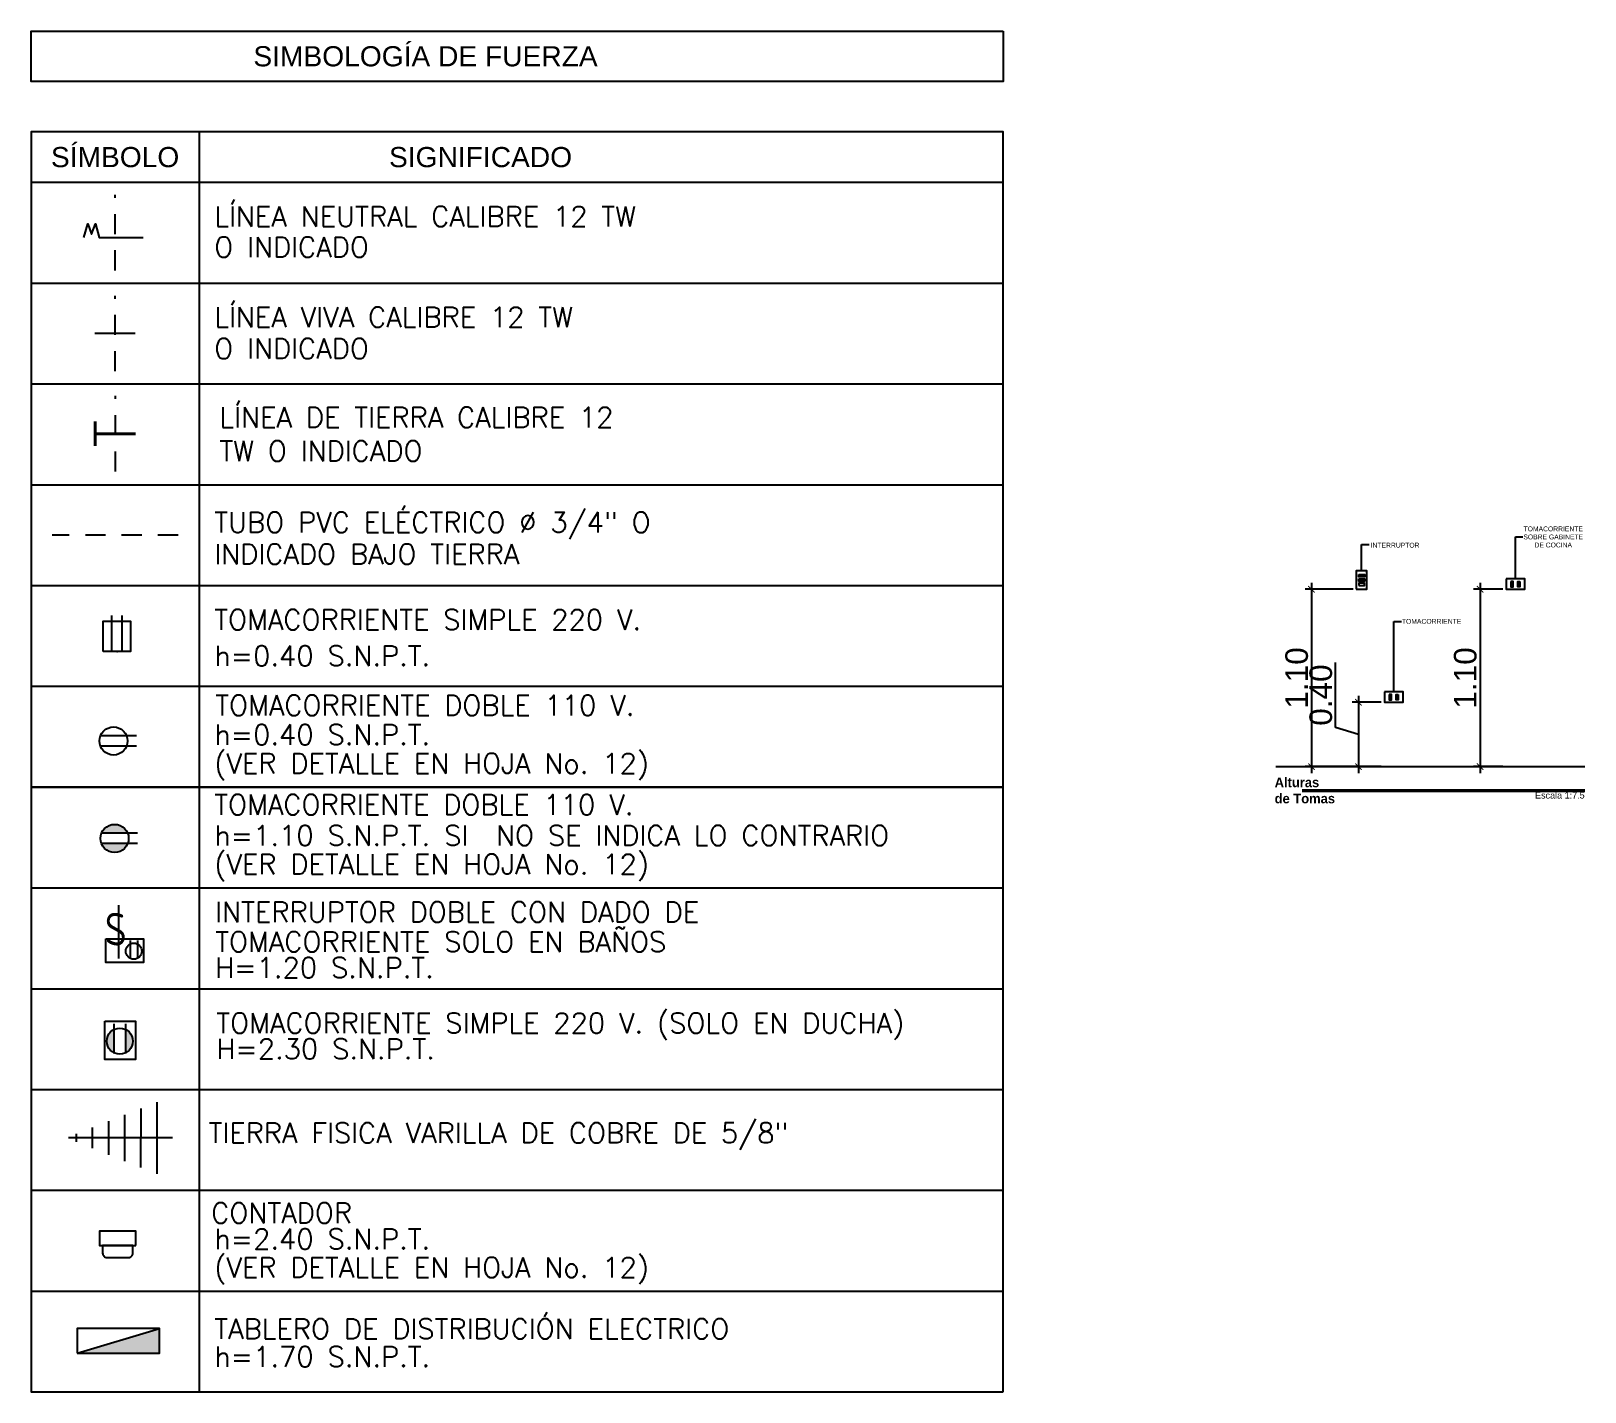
# Model space of a CAD drawing. Header units: inches. Extents: x -370 to 18, y -197 to 199.
# Drawn here: x -259.12 to -249.49, y -164.43 to -156 of the extents above; entities that cross this region are included whole.
import ezdxf
from ezdxf.enums import TextEntityAlignment as Align

# ---------------------------------------------------------------- set-up
doc = ezdxf.new("R2010")
doc.units = ezdxf.units.IN
doc.header["$MEASUREMENT"] = 0
doc.header["$PDMODE"] = 34
doc.header["$PDSIZE"] = 0.2
doc.linetypes.add('HIDDEN', pattern=[0.375, 0.25, -0.125])
doc.linetypes.add('HIDDEN2', pattern=[0.1875, 0.125, -0.0625])
for name, color, linetype in [('10_Fuerza', 2, 'Continuous'), ('iluminacion', 2, 'Continuous'), ('M', 7, 'Continuous'), ('PLUMBING', 2, 'Continuous'), ('Simbologia', 7, 'Continuous'), ('TEXTO', 2, 'Continuous'), ('Textos', 2, 'Continuous')]:
    doc.layers.add(name, color=color, linetype=linetype)
doc.styles.add('ARCHQUICK', font='ARCHQUIK.shx')
doc.styles.add('ARIAL', font='arial.ttf', dxfattribs={"height": 0.14})
doc.styles.add('ROMANS', font='romans.shx', dxfattribs={"width": 1.35})
doc.dimstyles.new('COTA-20', dxfattribs={"dimscale": 0.02, "dimtxt": 1, "dimasz": 2, "dimexe": 2, "dimexo": 1, "dimgap": 1, "dimtad": 1, "dimzin": 1, "dimdsep": 46, "dimtxsty": 'ARIAL', "dimblk": 'ARCHTICK', "dimcen": 2, "dimdle": 2, "dimclrd": 2, "dimclre": 1, "dimclrt": 2, "dimaunit": 1, "dimadec": 0, "dimazin": 0, "dimtfac": 1, "dimtofl": 0, "dimtmove": 1, "dimatfit": 3, "dimfxl": 1, "dimtvp": 1, "dimtolj": 1, "dimtzin": 1, "dimarcsym": 0})

msp = doc.modelspace()

# ---------------------------------------------------------------- texts
at = {"color": 2, "attachment_point": 5, "style": 'ARIAL'}
for s, insert, char_height in [('TOMACORRIENTE\\PSOBRE GABINETE \\PDE COCINA', (-249.68256, -159.1321), 0.03), ('INTERRUPTOR', (-250.66309, -159.18326), 0.03), ('\\A1;TOMACORRIENTE', (-250.43672, -159.65539), 0.03), ('\\pxql;{\\fEras Bold ITC|b0|i0|c0|p34;Alturas \\Pde Tomas}', (-251.22251, -160.7041), 0.06)]:
    msp.add_mtext(s, dxfattribs=dict(at, insert=insert, char_height=char_height))
at = {"color": 3, "insert": (-249.64162, -160.73409), "char_height": 0.04, "attachment_point": 5, "style": 'ARIAL'}
msp.add_mtext('Escala 1:7.5', dxfattribs=at)
at = {"layer": 'iluminacion', "color": 3, "linetype": 'Continuous', "ltscale": 0.06, "style": 'ROMANS'}
msp.add_text('T', height=0.25, rotation=90, dxfattribs=at).set_placement((-258.59612, -158.49194), align=Align.MIDDLE_CENTER)
at = {"layer": 'TEXTO', "color": 3, "style": 'ARCHQUICK'}
msp.add_text('S', height=0.2025, dxfattribs=at).set_placement((-258.66196, -161.66535, -1.4))
at = {"layer": 'Textos', "color": 3, "style": 'ARIAL'}
for s, p in [('SIMBOLOGÍA DE FUERZA', (-256.67368, -156.15171)), ('SÍMBOLO', (-258.59818, -156.77671)), ('SIGNIFICADO', (-256.33256, -156.77671))]:
    msp.add_text(s, height=0.125, dxfattribs=at).set_placement(p, align=Align.MIDDLE_CENTER)
at = {"layer": 'Textos', "color": 3, "style": 'ROMANS'}
for s, p in [('LÍNEA NEUTRAL CALIBRE 12 TW', (-257.9836, -157.20731)), ('O INDICADO', (-257.9836, -157.39748)), ('LÍNEA VIVA CALIBRE 12 TW', (-257.9836, -157.83162)), ('O INDICADO', (-257.9836, -158.02645)), ('LÍNEA DE TIERRA CALIBRE 12', (-257.95141, -158.45322)), ('TW O INDICADO', (-257.95141, -158.66117)), ('TUBO PVC ELÉCTRICO %%C 3/4" O', (-257.9836, -159.10375)), ('INDICADO BAJO TIERRA', (-257.9836, -159.30069)), ('TOMACORRIENTE SIMPLE 220 V.', (-257.9836, -159.70758)), ('h=0.40 S.N.P.T.', (-257.9836, -159.93131)), ('TOMACORRIENTE DOBLE 110 V.', (-257.97728, -160.23852)), ('h=0.40 S.N.P.T.', (-257.9836, -160.42013)), ('(VER DETALLE EN HOJA No. 12)', (-257.9836, -160.59859)), ('TOMACORRIENTE DOBLE 110 V.', (-257.9836, -160.8545)), ('h=1.10 S.N.P.T. SI  NO SE INDICA LO CONTRARIO', (-257.9836, -161.0456)), ('(VER DETALLE EN HOJA No. 12)', (-257.9836, -161.22359)), ('INTERRUPTOR DOBLE CON DADO DE', (-257.97767, -161.52028, -1.4)), ('TOMACORRIENTE SOLO EN BAÑOS', (-257.97767, -161.70451, -1.4)), ('H=1.20 S.N.P.T.', (-257.97767, -161.86456, -1.4)), ('TOMACORRIENTE SIMPLE 220 V. (SOLO EN DUCHA) ', (-257.97089, -162.20862, -1.4)), ('H=2.30 S.N.P.T.', (-257.97089, -162.36867, -1.4)), ('TIERRA FISICA VARILLA DE COBRE DE 5/8"', (-258.01905, -162.88946)), ('CONTADOR', (-258.00235, -163.38586)), ('h=2.40 S.N.P.T.', (-257.9836, -163.54698)), ('(VER DETALLE EN HOJA No. 12)', (-257.9836, -163.72359)), ('TABLERO DE DISTRIBUCIÓN ELECTRICO', (-257.9836, -164.10436)), ('h=1.70 S.N.P.T.', (-257.9836, -164.27685))]:
    msp.add_text(s, height=0.125, dxfattribs=at).set_placement(p)

# ---------------------------------------------------------------- blocks, each defined once
blk = doc.blocks.new('_ArchTick')
at = {"color": 0, "linetype": 'ByBlock', "const_width": 0.15}
blk.add_lwpolyline([(-0.5, -0.5), (0.5, 0.5)], dxfattribs=at)
blk = doc.blocks.new('*D696')
at = {"color": 2, "lineweight": -2, "transparency": 16777216}
for p, q in [((-251.0316, -160.314), (-251.0316, -159.9108)), ((-250.8901, -160.1167), (-250.8901, -160.5962)), ((-250.8901, -160.3564), (-251.0316, -160.314))]:
    blk.add_line(p, q, dxfattribs=at)
at = {"color": 1, "lineweight": -2, "transparency": 16777216}
for p, q in [((-250.7485, -160.1567), (-250.9301, -160.1567)), ((-250.7485, -160.5562), (-250.9301, -160.5562))]:
    blk.add_line(p, q, dxfattribs=at)
at = {"layer": 'DEFPOINTS', "color": 0, "transparency": 16777216}
for p in [(-250.7285, -160.1567), (-250.8901, -160.5562), (-250.7285, -160.5562)]:
    blk.add_point(p, dxfattribs=at)
at = {"color": 2, "lineweight": -2, "transparency": 16777216, "xscale": 0.04, "yscale": 0.04, "zscale": 0.04}
for p, rotation in [((-250.8901, -160.1567), 90), ((-250.8901, -160.5562), 270)]:
    blk.add_blockref('_ArchTick', p, dxfattribs=dict(at, rotation=rotation))
at = {"color": 2, "transparency": 16777216, "insert": (-251.1231, -160.1124), "char_height": 0.14, "attachment_point": 5, "rotation": 90, "style": 'ARIAL'}
blk.add_mtext('\\A1;0.40', dxfattribs=at)
blk = doc.blocks.new('*D697')
at = {"color": 2, "lineweight": -2, "transparency": 16777216}
blk.add_line((-250.136, -159.4162), (-250.136, -160.5962), dxfattribs=at)
at = {"color": 1, "lineweight": -2, "transparency": 16777216}
for p, q in [((-249.9943, -159.4562), (-250.176, -159.4562)), ((-249.9943, -160.5562), (-250.176, -160.5562))]:
    blk.add_line(p, q, dxfattribs=at)
at = {"layer": 'DEFPOINTS', "color": 0, "transparency": 16777216}
for p in [(-249.9743, -159.4562), (-250.136, -160.5562), (-249.9743, -160.5562)]:
    blk.add_point(p, dxfattribs=at)
at = {"color": 2, "lineweight": -2, "transparency": 16777216, "xscale": 0.04, "yscale": 0.04, "zscale": 0.04}
for p, rotation in [((-250.136, -159.4562), 90), ((-250.136, -160.5562), 270)]:
    blk.add_blockref('_ArchTick', p, dxfattribs=dict(at, rotation=rotation))
at = {"color": 2, "transparency": 16777216, "insert": (-250.2274, -160.0062), "char_height": 0.14, "attachment_point": 5, "rotation": 90, "style": 'ARIAL'}
blk.add_mtext('\\A1;1.10', dxfattribs=at)
blk = doc.blocks.new('*D698')
at = {"color": 2, "lineweight": -2, "transparency": 16777216}
blk.add_line((-251.1811, -159.4162), (-251.1811, -160.5962), dxfattribs=at)
at = {"color": 1, "lineweight": -2, "transparency": 16777216}
for p, q in [((-250.9239, -159.4562), (-251.2211, -159.4562)), ((-250.9266, -160.5562), (-251.2211, -160.5562))]:
    blk.add_line(p, q, dxfattribs=at)
at = {"layer": 'DEFPOINTS', "color": 0, "transparency": 16777216}
for p in [(-250.9039, -159.4562), (-251.1811, -160.5562), (-250.9066, -160.5562)]:
    blk.add_point(p, dxfattribs=at)
at = {"color": 2, "lineweight": -2, "transparency": 16777216, "xscale": 0.04, "yscale": 0.04, "zscale": 0.04}
for p, rotation in [((-251.1811, -159.4562), 90), ((-251.1811, -160.5562), 270)]:
    blk.add_blockref('_ArchTick', p, dxfattribs=dict(at, rotation=rotation))
at = {"color": 2, "transparency": 16777216, "insert": (-251.2725, -160.0062), "char_height": 0.14, "attachment_point": 5, "rotation": 90, "style": 'ARIAL'}
blk.add_mtext('\\A1;1.10', dxfattribs=at)

# ---------------------------------------------------------------- dimensions: what is measured, and where the dimension line sits
at = {"color": 2}
for base, p1, p2, picture, middle in [((-251.18107, -160.5562), (-250.90388, -159.4562), (-250.90659, -160.5562), '*D698', (-251.27255, -160.0062)), ((-250.13597, -160.5562), (-249.97433, -159.4562), (-249.97433, -160.5562), '*D697', (-250.22745, -160.0062)), ((-250.89013, -160.5562), (-250.72849, -160.15665), (-250.72849, -160.5562), '*D696', (-251.12309, -160.29398))]:
    dim = msp.add_linear_dim(base=base, p1=p1, p2=p2, angle=90, dimstyle='COTA-20', dxfattribs=at)
    dim.commit()
    dim.dimension.update_dxf_attribs({"geometry": picture, "text_midpoint": middle})

# ---------------------------------------------------------------- hatches: boundary and pattern name
at = {"linetype": 'Continuous'}
h = msp.add_hatch(color=1, dxfattribs=at)
h.paths.add_polyline_path([(-258.6823, -161.03336), (-258.52041, -161.03336, -0.6784385)])
h.paths.add_polyline_path([(-258.52041, -160.96896), (-258.6823, -160.96896, -0.6784385)])
h = msp.add_hatch(color=4)
h.paths.add_polyline_path([(-258.32342, -164.03888), (-258.67803, -164.14563), (-258.67803, -164.19206), (-258.32342, -164.19206)])
h.paths.add_polyline_path([(-258.67803, -164.14563), (-258.83226, -164.19206), (-258.67803, -164.19206)])
at = {"layer": 'DEFPOINTS'}
h = msp.add_hatch(color=1, dxfattribs=at)
h.dxf.hatch_style = 1
h.paths.add_polyline_path([(-258.60521, -162.18558, 0.2839257), (-258.64995, -162.25801, 0.2839257), (-258.60521, -162.33044)])
h = msp.add_hatch(color=1, dxfattribs=at)
h.dxf.hatch_style = 1
h.paths.add_polyline_path([(-258.53267, -162.18558), (-258.53267, -162.33044, 0.2839257), (-258.48794, -162.25801, 0.2839257)])

# ---------------------------------------------------------------- linework, layer by layer
at = {"color": 1, "linetype": 'Continuous'}
for p, q in [((-249.91683, -159.3912), (-249.91683, -159.1321)), ((-249.91683, -159.1321), (-249.87013, -159.1321)), ((-250.87138, -159.3412), (-250.87138, -159.17854)), ((-250.87138, -159.17854), (-250.82468, -159.17854)), ((-250.67099, -160.09165), (-250.67099, -159.65539)), ((-250.67099, -159.65539), (-250.62429, -159.65539))]:
    msp.add_line(p, q, dxfattribs=at)
at = {"color": 3, "linetype": 'Continuous'}
for p, q in [((-258.62081, -159.6198), (-258.62081, -159.84289)), ((-258.55642, -159.6198), (-258.55642, -159.84289)), ((-258.46581, -160.36462), (-258.68889, -160.36462)), ((-258.46581, -160.42902), (-258.68889, -160.42902)), ((-258.45921, -160.96896), (-258.6823, -160.96896)), ((-258.45921, -161.03336), (-258.6823, -161.03336))]:
    msp.add_line(p, q, dxfattribs=at)
at = {"color": 4, "linetype": 'HIDDEN2', "ltscale": 0.75}
msp.add_line((-258.58663, -159.84303), (-258.58322, -159.84303, -0.3), dxfattribs=at)
at = {"color": 4}
for p, q in [((-251.4033, -160.5562), (-249.48619, -160.5562)), ((-251.36539, -160.5562), (-249.48619, -160.5562)), ((-258.83226, -164.19206), (-258.32342, -164.03888))]:
    msp.add_line(p, q, dxfattribs=at)
at = {"color": 3}
for points in [[(-250.90388, -159.4562), (-250.83888, -159.4562), (-250.83888, -159.3412), (-250.90388, -159.3412)], [(-249.97433, -159.3912), (-249.97433, -159.4562), (-249.85933, -159.4562), (-249.85933, -159.3912)], [(-250.72849, -160.09165), (-250.72849, -160.15665), (-250.61349, -160.15665), (-250.61349, -160.09165)], [(-258.46915, -163.52438), (-258.46915, -163.43688), (-258.69415, -163.43688), (-258.69415, -163.52438)]]:
    msp.add_lwpolyline(points, close=True, dxfattribs=at)
at = {"color": 3, "linetype": 'Continuous'}
msp.add_lwpolyline([(-258.6712, -159.84303), (-258.6712, -159.65473), (-258.50206, -159.65473), (-258.50206, -159.84303)], close=True, dxfattribs=at)
at = {"color": 3}
for points in [[(-258.4879, -163.57287), (-258.4879, -163.52438), (-258.6754, -163.52438), (-258.6754, -163.57287)], [(-258.64888, -163.59938), (-258.51441, -163.59938)]]:
    msp.add_lwpolyline(points, dxfattribs=at)
at = {"color": 4}
msp.add_lwpolyline([(-258.83226, -164.19206), (-258.32342, -164.19206), (-258.32342, -164.03888), (-258.83226, -164.03888)], close=True, dxfattribs=at)
at = {"color": 3, "linetype": 'Continuous'}
for centre in [(-258.60795, -160.39682), (-258.60135, -161.00116)]:
    msp.add_circle(centre, 0.08711, dxfattribs=at)
at = {"color": 3}
for centre, start, end in [((-258.64888, -163.57287), 180, 270.009903), ((-258.51441, -163.57287), 269.990097, 0)]:
    msp.add_arc(centre, 0.02652, start, end, dxfattribs=at)
at = {"layer": '10_Fuerza', "color": 2, "linetype": 'HIDDEN', "ltscale": 0.5}
for p, q in [((-258.59818, -157.47983), (-258.59818, -157.01108)), ((-258.59818, -158.10483), (-258.59818, -157.63608)), ((-258.59612, -158.72632), (-258.59612, -158.25757))]:
    msp.add_line(p, q, dxfattribs=at)
at = {"layer": '10_Fuerza', "color": 3, "linetype": 'HIDDEN', "ltscale": 0.5}
msp.add_line((-258.20756, -159.12046), (-258.98881, -159.12046), dxfattribs=at)
at = {"layer": 'iluminacion', "color": 3, "linetype": 'Continuous', "ltscale": 0.06}
msp.add_line((-258.47318, -157.87046), (-258.72318, -157.87046), dxfattribs=at)
at = {"layer": 'iluminacion', "color": 3, "linetype": 'Continuous', "ltscale": 0.06, "flags": 128}
msp.add_lwpolyline([(-258.79174, -157.27543), (-258.76803, -157.19), (-258.74408, -157.25469), (-258.72014, -157.19), (-258.69642, -157.27543), (-258.42457, -157.27543)], dxfattribs=at)
at = {"layer": 'M', "color": 1}
msp.add_line((-251.23823, -160.70087), (-249.48619, -160.70087), dxfattribs=at)
at = {"layer": 'M', "color": 2}
msp.add_line((-251.23823, -160.70798), (-249.48619, -160.70798), dxfattribs=at)
at = {"layer": 'PLUMBING'}
for points in [[(-250.88743, -159.36501), (-250.85352, -159.36501), (-250.85352, -159.37906), (-250.88743, -159.37906)], [(-250.88743, -159.39168), (-250.85352, -159.39168), (-250.85352, -159.40572), (-250.88743, -159.40572)], [(-250.88743, -159.43239), (-250.85352, -159.43239), (-250.85352, -159.41834), (-250.88743, -159.41834)], [(-249.94468, -159.40765), (-249.94468, -159.44156), (-249.93063, -159.44156), (-249.93063, -159.40765)], [(-249.93275, -159.41583), (-249.94276, -159.41583), (-249.94276, -159.41811), (-249.93275, -159.41811)], [(-249.88898, -159.40765), (-249.88898, -159.44156), (-249.90303, -159.44156), (-249.90303, -159.40765)], [(-249.90091, -159.41583), (-249.89091, -159.41583), (-249.89091, -159.41811), (-249.90091, -159.41811)], [(-249.93275, -159.43338), (-249.94276, -159.43338), (-249.94276, -159.4311), (-249.93275, -159.4311)], [(-249.90091, -159.43338), (-249.89091, -159.43338), (-249.89091, -159.4311), (-249.90091, -159.4311)], [(-250.69884, -160.1081), (-250.69884, -160.14202), (-250.6848, -160.14202), (-250.6848, -160.1081)], [(-250.68691, -160.11629), (-250.69692, -160.11629), (-250.69692, -160.11857), (-250.68691, -160.11857)], [(-250.68691, -160.13383), (-250.69692, -160.13383), (-250.69692, -160.13155), (-250.68691, -160.13155)], [(-250.64315, -160.1081), (-250.64315, -160.14202), (-250.65719, -160.14202), (-250.65719, -160.1081)], [(-250.65508, -160.11629), (-250.64507, -160.11629), (-250.64507, -160.11857), (-250.65508, -160.11857)], [(-250.65508, -160.13383), (-250.64507, -160.13383), (-250.64507, -160.13155), (-250.65508, -160.13155)]]:
    msp.add_lwpolyline(points, close=True, dxfattribs=at)
at = {"layer": 'Simbologia', "color": 2}
for p, q in [((-258.07735, -156.62046), (-258.07735, -164.43296)), ((-259.11902, -157.55796), (-253.09225, -157.55796)), ((-259.11902, -158.18296), (-253.09225, -158.18296)), ((-259.11902, -158.80796), (-253.09225, -158.80796)), ((-259.11902, -158.80796), (-253.09225, -158.80796)), ((-259.11902, -159.43296), (-253.09225, -159.43296)), ((-259.11902, -160.05796), (-253.09225, -160.05796)), ((-253.09225, -160.68296), (-259.11902, -160.68296)), ((-259.11902, -160.68296), (-253.09225, -160.68296)), ((-259.11902, -161.30796), (-253.09225, -161.30796)), ((-259.11902, -161.93296), (-253.09225, -161.93296)), ((-259.11902, -162.55796), (-253.09225, -162.55796)), ((-259.11902, -163.18296), (-253.09225, -163.18296)), ((-259.11902, -163.18296), (-253.09225, -163.18296)), ((-259.11902, -163.80796), (-253.09225, -163.80796)), ((-259.11902, -163.80796), (-253.09225, -163.80796))]:
    msp.add_line(p, q, dxfattribs=at)
at = {"layer": 'Simbologia', "color": 4}
msp.add_line((-259.11902, -156.93296), (-253.09225, -156.93296), dxfattribs=at)
for points in [[(-253.09225, -155.99546), (-253.09225, -156.30796), (-259.11902, -156.30796), (-259.11902, -155.99546)], [(-253.09225, -164.43296), (-253.09225, -156.62046), (-259.11902, -156.62046), (-259.11902, -164.43296)]]:
    msp.add_lwpolyline(points, close=True, dxfattribs=at)
at = {"layer": 'TEXTO', "color": 3}
for p, q in [((-258.57726, -161.41492, -1.4), (-258.57726, -161.74569, -1.4)), ((-258.50455, -161.63433, -1.4), (-258.50455, -161.74655, -1.4)), ((-258.46009, -161.63433, -1.4), (-258.46009, -161.74655, -1.4)), ((-258.60521, -162.15057, -1.4), (-258.60521, -162.33365, -1.4)), ((-258.53267, -162.15057, -1.4), (-258.53267, -162.33365, -1.4))]:
    msp.add_line(p, q, dxfattribs=at)
at = {"layer": 'TEXTO'}
for p, q in [((-258.43757, -163.04076), (-258.43727, -162.6749)), ((-258.33761, -163.08017), (-258.33724, -162.63566)), ((-258.73748, -162.92254), (-258.73737, -162.79262)), ((-258.63751, -162.96194), (-258.63734, -162.75338)), ((-258.53754, -163.00135), (-258.5373, -162.71414)), ((-258.24243, -162.85799), (-258.8861, -162.85746)), ((-258.83744, -162.88313), (-258.8374, -162.83186))]:
    msp.add_line(p, q, dxfattribs=at)
at = {"layer": 'TEXTO', "color": 3, "elevation": -1.4}
for points in [[(-258.6564, -161.62391), (-258.42283, -161.62391), (-258.42283, -161.77012), (-258.6564, -161.77012)], [(-258.66241, -162.13357), (-258.47187, -162.13357), (-258.47187, -162.3721), (-258.66241, -162.3721)]]:
    msp.add_lwpolyline(points, close=True, dxfattribs=at)
at = {"layer": 'TEXTO', "color": 3}
for centre, radius in [((-258.48232, -161.70019, -1.4), 0.04965), ((-258.56894, -162.25801, -1.4), 0.081)]:
    msp.add_circle(centre, radius, dxfattribs=at)

msp.set_redraw_order([(e.dxf.handle, doc.entitydb.next_handle()) for e in msp.query("TEXT MTEXT ATTDEF DIMENSION ARC_DIMENSION")])  # texts and dimensions are drawn at this point

doc.saveas('drawing.dxf')
